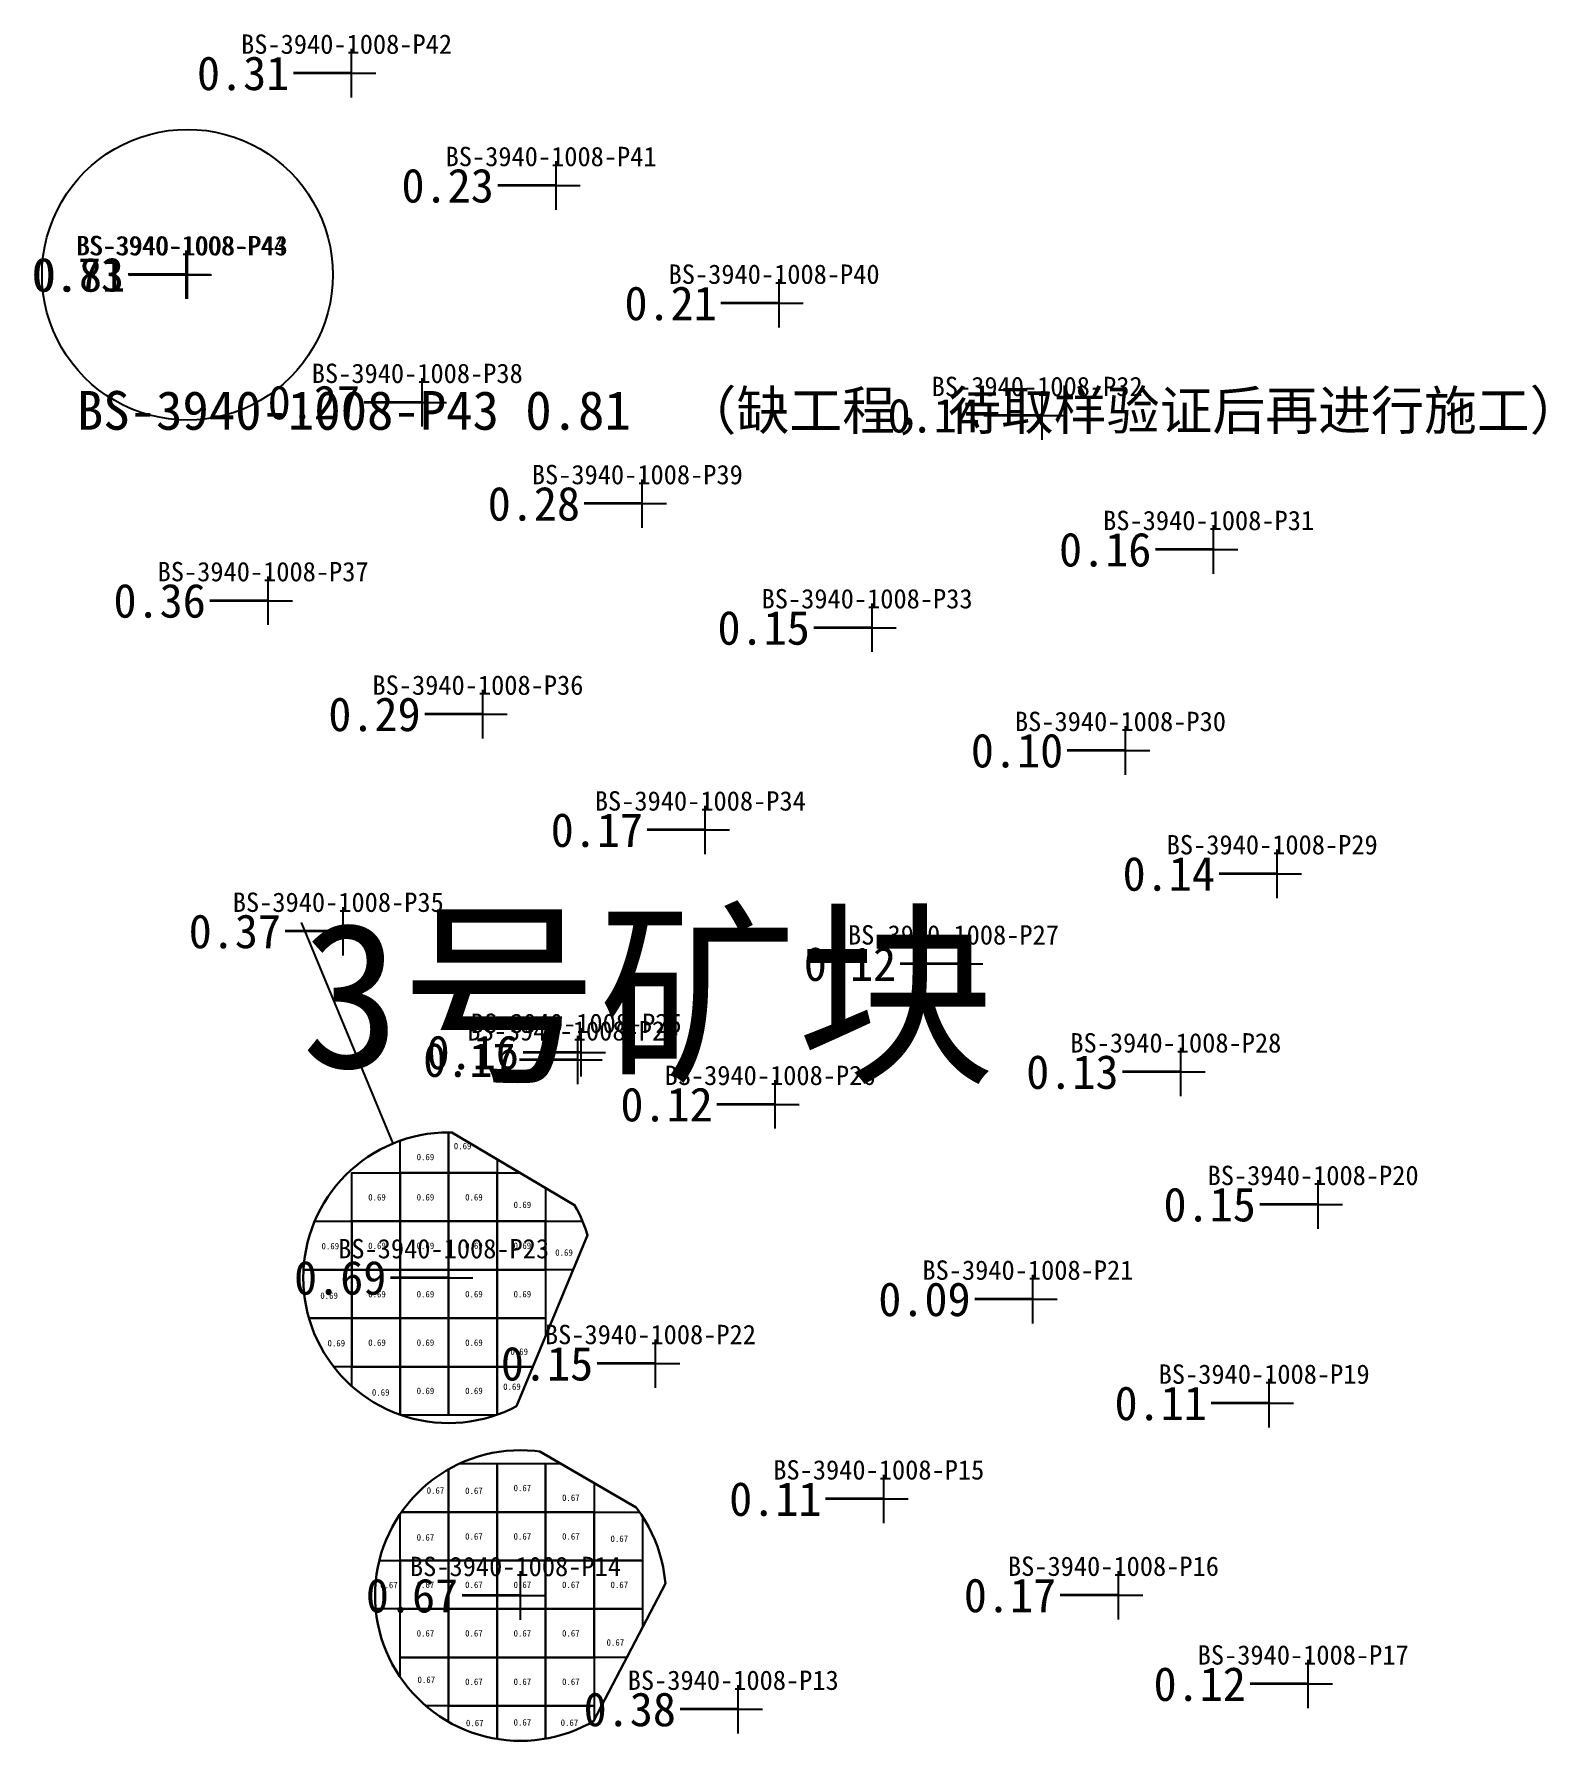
# Model space of a CAD drawing. Header units: metres. Extents: x 470001 to 470177, y 4349638 to 4349825.
# Drawn here: x 470085.68 to 470116.87, y 4349757.48 to 4349792.71 of the extents above; entities that cross this region are included whole.
import ezdxf

# ---------------------------------------------------------------- set-up
doc = ezdxf.new("R2010")
doc.units = ezdxf.units.M
for name, color, linetype in [('0.500-1.000', 4, 'Continuous'), ('点', 7, 'Continuous'), ('爆区方格网', 7, 'Continuous'), ('缺工程待取样', 7, 'Continuous'), ('钻孔', 7, 'Continuous')]:
    doc.layers.add(name, color=color, linetype=linetype)
doc.styles.add('CN_TTF', font='simsunb.ttf')

msp = doc.modelspace()

# ---------------------------------------------------------------- texts
at = {"color": 4, "style": 'CN_TTF'}
for s, p in [('0.69', (470094.337, 4349769.688)), ('0.69', (470093.57, 4349769.462)), ('0.69', (470092.57, 4349768.63)), ('0.69', (470093.57, 4349768.63)), ('0.69', (470094.57, 4349768.63)), ('0.69', (470095.57, 4349768.474)), ('0.69', (470091.607, 4349767.623)), ('0.69', (470092.57, 4349767.63)), ('0.69', (470093.57, 4349767.63)), ('0.69', (470094.57, 4349767.63)), ('0.69', (470095.57, 4349767.63)), ('0.69', (470096.429, 4349767.489)), ('0.69', (470091.582, 4349766.599)), ('0.69', (470092.57, 4349766.63)), ('0.69', (470093.57, 4349766.63)), ('0.69', (470094.57, 4349766.63)), ('0.69', (470095.57, 4349766.63)), ('0.69', (470091.731, 4349765.618)), ('0.69', (470092.57, 4349765.63)), ('0.69', (470093.57, 4349765.63)), ('0.69', (470094.57, 4349765.63)), ('0.69', (470095.505, 4349765.444)), ('0.69', (470095.355, 4349764.721)), ('0.69', (470092.647, 4349764.602)), ('0.69', (470093.57, 4349764.634)), ('0.69', (470094.57, 4349764.634)), ('0.67', (470093.777, 4349762.578)), ('0.67', (470094.57, 4349762.572)), ('0.67', (470095.57, 4349762.63)), ('0.67', (470096.57, 4349762.429)), ('0.67', (470093.57, 4349761.61)), ('0.67', (470094.57, 4349761.63)), ('0.67', (470095.57, 4349761.63)), ('0.67', (470096.57, 4349761.63)), ('0.67', (470097.57, 4349761.583)), ('0.67', (470092.816, 4349760.627)), ('0.67', (470093.57, 4349760.63)), ('0.67', (470094.57, 4349760.63)), ('0.67', (470095.57, 4349760.63)), ('0.67', (470096.57, 4349760.63)), ('0.67', (470097.57, 4349760.63)), ('0.67', (470093.57, 4349759.63)), ('0.67', (470094.57, 4349759.63)), ('0.67', (470095.57, 4349759.63)), ('0.67', (470096.57, 4349759.63)), ('0.67', (470097.489, 4349759.441)), ('0.67', (470093.588, 4349758.67)), ('0.67', (470094.57, 4349758.63)), ('0.67', (470095.57, 4349758.63)), ('0.67', (470096.57, 4349758.63)), ('0.67', (470094.587, 4349757.779)), ('0.67', (470095.57, 4349757.791)), ('0.67', (470096.541, 4349757.786))]:
    msp.add_text(s, height=0.1333, dxfattribs=at).set_placement(p)
at = {"insert": (470091.191, 4349774.371), "char_height": 3, "attachment_point": 1, "style": 'CN_TTF'}
msp.add_mtext('3号矿块', dxfattribs=at)
at = {"layer": '缺工程待取样', "color": 6, "style": 'CN_TTF'}
msp.add_text('BS-3940-1008-P43 0.81  （缺工程，待取样验证后再进行施工）', height=0.8, dxfattribs=at).set_placement((470086.56, 4349784.539))
at = {"layer": '钻孔', "color": 138, "true_color": 0x004c4c, "style": 'CN_TTF'}
for s, p in [('BS-3940-1008-P42', (470089.947, 4349792.299)), ('BS-3940-1008-P41', (470094.167, 4349789.98)), ('BS-3940-1008-P44', (470086.537, 4349788.142)), ('BS-3940-1008-P43', (470086.56, 4349788.139)), ('BS-3940-1008-P40', (470098.768, 4349787.551)), ('BS-3940-1008-P38', (470091.406, 4349785.504)), ('BS-3940-1008-P32', (470104.196, 4349785.233)), ('BS-3940-1008-P39', (470095.946, 4349783.414)), ('BS-3940-1008-P31', (470107.734, 4349782.467)), ('BS-3940-1008-P37', (470088.225, 4349781.411)), ('BS-3940-1008-P33', (470100.687, 4349780.852)), ('BS-3940-1008-P36', (470092.657, 4349779.068)), ('BS-3940-1008-P30', (470105.915, 4349778.319)), ('BS-3940-1008-P34', (470097.246, 4349776.678)), ('BS-3940-1008-P29', (470109.046, 4349775.774)), ('BS-3940-1008-P35', (470089.776, 4349774.587)), ('BS-3940-1008-P27', (470102.469, 4349773.913)), ('BS-3940-1008-P24', (470094.615, 4349771.932)), ('BS-3940-1008-P25', (470094.685, 4349772.088)), ('BS-3940-1008-P28', (470107.057, 4349771.684)), ('BS-3940-1008-P26', (470098.684, 4349771.013)), ('BS-3940-1008-P20', (470109.89, 4349768.948)), ('BS-3940-1008-P23', (470091.95, 4349767.436)), ('BS-3940-1008-P21', (470104.005, 4349766.993)), ('BS-3940-1008-P22', (470096.217, 4349765.664)), ('BS-3940-1008-P19', (470108.88, 4349764.846)), ('BS-3940-1008-P15', (470100.928, 4349762.87)), ('BS-3940-1008-P14', (470093.432, 4349760.876)), ('BS-3940-1008-P16', (470105.77, 4349760.881)), ('BS-3940-1008-P17', (470109.685, 4349759.05)), ('BS-3940-1008-P13', (470097.925, 4349758.528))]:
    msp.add_text(s, height=0.4, dxfattribs=at).set_placement(p)
at = {"layer": '钻孔', "color": 8, "style": 'CN_TTF'}
for s, p in [('0.31', (470089.037, 4349791.549)), ('0.23', (470093.257, 4349789.23)), ('0.21', (470097.858, 4349786.801)), ('0.27', (470090.496, 4349784.754)), ('0.14', (470103.286, 4349784.483)), ('0.28', (470095.036, 4349782.664)), ('0.16', (470106.824, 4349781.717)), ('0.36', (470087.315, 4349780.661)), ('0.15', (470099.777, 4349780.102)), ('0.29', (470091.747, 4349778.318)), ('0.10', (470105.005, 4349777.569)), ('0.17', (470096.336, 4349775.928)), ('0.14', (470108.136, 4349775.024)), ('0.37', (470088.866, 4349773.837)), ('0.12', (470101.559, 4349773.163)), ('0.17', (470093.705, 4349771.182)), ('0.16', (470093.775, 4349771.338)), ('0.13', (470106.147, 4349770.934)), ('0.12', (470097.774, 4349770.263)), ('0.15', (470108.98, 4349768.198)), ('0.09', (470103.095, 4349766.243)), ('0.15', (470095.307, 4349764.914)), ('0.11', (470107.97, 4349764.096)), ('0.11', (470100.018, 4349762.12)), ('0.17', (470104.86, 4349760.131)), ('0.12', (470108.775, 4349758.3)), ('0.38', (470097.015, 4349757.778))]:
    msp.add_text(s, height=0.7, dxfattribs=at).set_placement(p)
at = {"layer": '钻孔', "color": 4, "style": 'CN_TTF'}
for s, p in [('0.73', (470085.627, 4349787.392)), ('0.81', (470085.65, 4349787.389)), ('0.69', (470091.04, 4349766.686)), ('0.67', (470092.522, 4349760.126))]:
    msp.add_text(s, height=0.7, dxfattribs=at).set_placement(p)

# ---------------------------------------------------------------- linework, layer by layer
at = {"color": 7}
msp.add_line((470093.082, 4349769.808), (470091.191, 4349774.371), dxfattribs=at)
at = {"layer": '0.500-1.000', "color": 4, "lineweight": 30}
for points in [[(470097.055, 4349768.047), (470097.097, 4349767.917), (470095.63, 4349764.383), (470095.513, 4349764.324), (470095.378, 4349764.264), (470095.241, 4349764.211), (470095.101, 4349764.165), (470094.959, 4349764.126), (470094.815, 4349764.094), (470094.67, 4349764.068), (470094.524, 4349764.05), (470094.377, 4349764.04), (470094.23, 4349764.036), (470094.083, 4349764.04), (470093.936, 4349764.05), (470093.79, 4349764.068), (470093.645, 4349764.094), (470093.501, 4349764.126), (470093.359, 4349764.165), (470093.219, 4349764.211), (470093.082, 4349764.264), (470092.947, 4349764.324), (470092.816, 4349764.39), (470092.688, 4349764.463), (470092.563, 4349764.542), (470092.443, 4349764.626), (470092.327, 4349764.717), (470092.215, 4349764.813), (470092.109, 4349764.915), (470092.007, 4349765.021), (470091.911, 4349765.133), (470091.82, 4349765.249), (470091.736, 4349765.369), (470091.657, 4349765.494), (470091.584, 4349765.622), (470091.518, 4349765.753), (470091.458, 4349765.888), (470091.405, 4349766.025), (470091.359, 4349766.165), (470091.32, 4349766.307), (470091.288, 4349766.451), (470091.262, 4349766.596), (470091.244, 4349766.742), (470091.234, 4349766.889), (470091.23, 4349767.036), (470091.234, 4349767.183), (470091.244, 4349767.33), (470091.262, 4349767.476), (470091.288, 4349767.621), (470091.32, 4349767.765), (470091.359, 4349767.907), (470091.405, 4349768.047), (470091.458, 4349768.184), (470091.518, 4349768.319), (470091.584, 4349768.45), (470091.657, 4349768.578), (470091.736, 4349768.703), (470091.82, 4349768.823), (470091.911, 4349768.939), (470092.007, 4349769.051), (470092.109, 4349769.157), (470092.215, 4349769.259), (470092.327, 4349769.355), (470092.443, 4349769.446), (470092.563, 4349769.53), (470092.688, 4349769.609), (470092.816, 4349769.682), (470092.947, 4349769.748), (470093.082, 4349769.808), (470093.219, 4349769.861), (470093.359, 4349769.907), (470093.501, 4349769.946), (470093.645, 4349769.978), (470093.79, 4349770.004), (470093.936, 4349770.022), (470094.083, 4349770.032), (470094.23, 4349770.036), (470094.297, 4349770.034), (470096.829, 4349768.534), (470096.876, 4349768.45), (470096.942, 4349768.319), (470097.002, 4349768.184), (470097.055, 4349768.047)], [(470098.358, 4349761.89), (470098.424, 4349761.759), (470098.484, 4349761.624), (470098.537, 4349761.487), (470098.583, 4349761.347), (470098.622, 4349761.205), (470098.654, 4349761.061), (470098.68, 4349760.916), (470098.698, 4349760.77), (470098.701, 4349760.723), (470097.216, 4349757.881), (470097.126, 4349757.83), (470096.995, 4349757.764), (470096.86, 4349757.704), (470096.723, 4349757.651), (470096.583, 4349757.605), (470096.441, 4349757.566), (470096.297, 4349757.534), (470096.152, 4349757.508), (470096.006, 4349757.49), (470095.859, 4349757.48), (470095.712, 4349757.476), (470095.565, 4349757.48), (470095.418, 4349757.49), (470095.272, 4349757.508), (470095.127, 4349757.534), (470094.983, 4349757.566), (470094.841, 4349757.605), (470094.701, 4349757.651), (470094.564, 4349757.704), (470094.429, 4349757.764), (470094.298, 4349757.83), (470094.17, 4349757.903), (470094.045, 4349757.982), (470093.925, 4349758.066), (470093.809, 4349758.157), (470093.697, 4349758.253), (470093.591, 4349758.355), (470093.489, 4349758.461), (470093.393, 4349758.573), (470093.302, 4349758.689), (470093.218, 4349758.809), (470093.139, 4349758.934), (470093.066, 4349759.062), (470093, 4349759.193), (470092.94, 4349759.328), (470092.887, 4349759.465), (470092.841, 4349759.605), (470092.802, 4349759.747), (470092.77, 4349759.891), (470092.744, 4349760.036), (470092.726, 4349760.182), (470092.716, 4349760.329), (470092.712, 4349760.476), (470092.716, 4349760.623), (470092.726, 4349760.77), (470092.744, 4349760.916), (470092.77, 4349761.061), (470092.802, 4349761.205), (470092.841, 4349761.347), (470092.887, 4349761.487), (470092.94, 4349761.624), (470093, 4349761.759), (470093.066, 4349761.89), (470093.139, 4349762.018), (470093.218, 4349762.143), (470093.302, 4349762.263), (470093.393, 4349762.379), (470093.489, 4349762.491), (470093.591, 4349762.597), (470093.697, 4349762.699), (470093.809, 4349762.795), (470093.925, 4349762.886), (470094.045, 4349762.97), (470094.17, 4349763.049), (470094.298, 4349763.122), (470094.429, 4349763.188), (470094.564, 4349763.248), (470094.701, 4349763.301), (470094.841, 4349763.347), (470094.983, 4349763.386), (470095.127, 4349763.418), (470095.272, 4349763.444), (470095.418, 4349763.462), (470095.565, 4349763.472), (470095.712, 4349763.476), (470095.859, 4349763.472), (470096.006, 4349763.462), (470096.109, 4349763.449), (470098.1, 4349762.291), (470098.122, 4349762.263), (470098.206, 4349762.143), (470098.285, 4349762.018), (470098.358, 4349761.89)]]:
    msp.add_lwpolyline(points, close=True, dxfattribs=at)
at = {"layer": '点', "color": 138, "true_color": 0x004c4c}
for p, q in [((470092.227, 4349791.399), (470092.227, 4349792.399)), ((470091.727, 4349791.899), (470092.727, 4349791.899)), ((470096.447, 4349789.08), (470096.447, 4349790.08)), ((470095.947, 4349789.58), (470096.947, 4349789.58)), ((470088.817, 4349787.242), (470088.817, 4349788.242)), ((470088.84, 4349787.239), (470088.84, 4349788.239)), ((470088.317, 4349787.742), (470089.317, 4349787.742)), ((470088.34, 4349787.739), (470089.34, 4349787.739)), ((470101.048, 4349786.651), (470101.048, 4349787.651)), ((470100.548, 4349787.151), (470101.548, 4349787.151)), ((470093.686, 4349784.604), (470093.686, 4349785.604)), ((470106.476, 4349784.333), (470106.476, 4349785.333)), ((470093.186, 4349785.104), (470094.186, 4349785.104)), ((470105.976, 4349784.833), (470106.976, 4349784.833)), ((470098.226, 4349782.514), (470098.226, 4349783.514)), ((470097.726, 4349783.014), (470098.726, 4349783.014)), ((470110.014, 4349781.567), (470110.014, 4349782.567)), ((470109.514, 4349782.067), (470110.514, 4349782.067)), ((470090.505, 4349780.511), (470090.505, 4349781.511)), ((470090.005, 4349781.011), (470091.005, 4349781.011)), ((470102.967, 4349779.952), (470102.967, 4349780.952)), ((470102.467, 4349780.452), (470103.467, 4349780.452)), ((470094.937, 4349778.168), (470094.937, 4349779.168)), ((470094.437, 4349778.668), (470095.437, 4349778.668)), ((470108.195, 4349777.419), (470108.195, 4349778.419)), ((470107.695, 4349777.919), (470108.695, 4349777.919)), ((470099.526, 4349775.778), (470099.526, 4349776.778)), ((470099.026, 4349776.278), (470100.026, 4349776.278)), ((470111.326, 4349774.874), (470111.326, 4349775.874)), ((470110.826, 4349775.374), (470111.826, 4349775.374)), ((470092.056, 4349773.687), (470092.056, 4349774.687)), ((470091.556, 4349774.187), (470092.556, 4349774.187)), ((470104.749, 4349773.013), (470104.749, 4349774.013)), ((470104.249, 4349773.513), (470105.249, 4349773.513)), ((470096.965, 4349771.188), (470096.965, 4349772.188)), ((470096.895, 4349771.032), (470096.895, 4349772.032)), ((470096.395, 4349771.532), (470097.395, 4349771.532)), ((470096.465, 4349771.688), (470097.465, 4349771.688)), ((470109.337, 4349770.784), (470109.337, 4349771.784)), ((470108.837, 4349771.284), (470109.837, 4349771.284)), ((470100.964, 4349770.113), (470100.964, 4349771.113)), ((470100.464, 4349770.613), (470101.464, 4349770.613)), ((470112.17, 4349768.048), (470112.17, 4349769.048)), ((470111.67, 4349768.548), (470112.67, 4349768.548)), ((470094.23, 4349766.536), (470094.23, 4349767.536)), ((470093.73, 4349767.036), (470094.73, 4349767.036)), ((470106.285, 4349766.093), (470106.285, 4349767.093)), ((470105.785, 4349766.593), (470106.785, 4349766.593)), ((470098.497, 4349764.764), (470098.497, 4349765.764)), ((470097.997, 4349765.264), (470098.997, 4349765.264)), ((470111.16, 4349763.946), (470111.16, 4349764.946)), ((470110.66, 4349764.446), (470111.66, 4349764.446)), ((470103.208, 4349761.97), (470103.208, 4349762.97)), ((470102.708, 4349762.47), (470103.708, 4349762.47)), ((470095.712, 4349759.976), (470095.712, 4349760.976)), ((470108.05, 4349759.981), (470108.05, 4349760.981)), ((470095.212, 4349760.476), (470096.212, 4349760.476)), ((470107.55, 4349760.481), (470108.55, 4349760.481)), ((470111.965, 4349758.15), (470111.965, 4349759.15)), ((470100.205, 4349757.628), (470100.205, 4349758.628)), ((470111.465, 4349758.65), (470112.465, 4349758.65)), ((470099.705, 4349758.128), (470100.705, 4349758.128))]:
    msp.add_line(p, q, dxfattribs=at)
at = {"layer": '爆区方格网', "color": 4}
for points in [[(470094.23, 4349769.2), (470093.23, 4349769.2), (470093.23, 4349769.864), (470093.359, 4349769.907), (470093.501, 4349769.946), (470093.645, 4349769.978), (470093.79, 4349770.004), (470093.936, 4349770.022), (470094.083, 4349770.032), (470094.23, 4349770.036), (470094.23, 4349769.2)], [(470095.23, 4349769.2), (470094.23, 4349769.2), (470094.23, 4349770.036), (470094.297, 4349770.034), (470095.23, 4349769.481), (470095.23, 4349769.2)], [(470092.23, 4349768.2), (470092.23, 4349769.2), (470093.23, 4349769.2), (470093.23, 4349768.2), (470092.23, 4349768.2)], [(470093.23, 4349768.2), (470093.23, 4349769.2), (470094.23, 4349769.2), (470094.23, 4349768.2), (470093.23, 4349768.2)], [(470094.23, 4349768.2), (470094.23, 4349769.2), (470095.23, 4349769.2), (470095.23, 4349768.2), (470094.23, 4349768.2)], [(470096.23, 4349768.2), (470095.23, 4349768.2), (470095.23, 4349769.2), (470095.704, 4349769.2), (470096.23, 4349768.888), (470096.23, 4349768.2)], [(470092.23, 4349768.2), (470092.23, 4349767.2), (470091.235, 4349767.2), (470091.244, 4349767.33), (470091.262, 4349767.476), (470091.288, 4349767.621), (470091.32, 4349767.765), (470091.359, 4349767.907), (470091.405, 4349768.047), (470091.458, 4349768.184), (470091.465, 4349768.2), (470092.23, 4349768.2)], [(470092.23, 4349767.2), (470092.23, 4349768.2), (470093.23, 4349768.2), (470093.23, 4349767.2), (470092.23, 4349767.2)], [(470093.23, 4349767.2), (470093.23, 4349768.2), (470094.23, 4349768.2), (470094.23, 4349767.2), (470093.23, 4349767.2)], [(470094.23, 4349767.2), (470094.23, 4349768.2), (470095.23, 4349768.2), (470095.23, 4349767.2), (470094.23, 4349767.2)], [(470095.23, 4349767.2), (470095.23, 4349768.2), (470096.23, 4349768.2), (470096.23, 4349767.2), (470095.23, 4349767.2)], [(470096.23, 4349767.2), (470096.23, 4349768.2), (470096.995, 4349768.2), (470097.002, 4349768.184), (470097.055, 4349768.047), (470097.097, 4349767.917), (470096.8, 4349767.2), (470096.23, 4349767.2)], [(470092.23, 4349767.2), (470092.23, 4349766.2), (470091.35, 4349766.2), (470091.32, 4349766.307), (470091.288, 4349766.451), (470091.262, 4349766.596), (470091.244, 4349766.742), (470091.234, 4349766.889), (470091.23, 4349767.036), (470091.234, 4349767.183), (470091.235, 4349767.2), (470092.23, 4349767.2)], [(470092.23, 4349766.2), (470092.23, 4349767.2), (470093.23, 4349767.2), (470093.23, 4349766.2), (470092.23, 4349766.2)], [(470093.23, 4349766.2), (470093.23, 4349767.2), (470094.23, 4349767.2), (470094.23, 4349766.2), (470093.23, 4349766.2)], [(470094.23, 4349766.2), (470094.23, 4349767.2), (470095.23, 4349767.2), (470095.23, 4349766.2), (470094.23, 4349766.2)], [(470095.23, 4349766.2), (470095.23, 4349767.2), (470096.23, 4349767.2), (470096.23, 4349766.2), (470095.23, 4349766.2)], [(470092.23, 4349766.2), (470092.23, 4349765.2), (470091.859, 4349765.2), (470091.82, 4349765.249), (470091.736, 4349765.369), (470091.657, 4349765.494), (470091.584, 4349765.622), (470091.518, 4349765.753), (470091.458, 4349765.888), (470091.405, 4349766.025), (470091.359, 4349766.165), (470091.35, 4349766.2), (470092.23, 4349766.2)], [(470092.23, 4349765.2), (470092.23, 4349766.2), (470093.23, 4349766.2), (470093.23, 4349765.2), (470092.23, 4349765.2)], [(470093.23, 4349765.2), (470093.23, 4349766.2), (470094.23, 4349766.2), (470094.23, 4349765.2), (470093.23, 4349765.2)], [(470094.23, 4349765.2), (470094.23, 4349766.2), (470095.23, 4349766.2), (470095.23, 4349765.2), (470094.23, 4349765.2)], [(470095.23, 4349765.2), (470095.23, 4349766.2), (470096.23, 4349766.2), (470096.23, 4349765.829), (470095.969, 4349765.2), (470095.23, 4349765.2)], [(470092.23, 4349765.2), (470093.23, 4349765.2), (470093.23, 4349764.208), (470093.219, 4349764.211), (470093.082, 4349764.264), (470092.947, 4349764.324), (470092.816, 4349764.39), (470092.688, 4349764.463), (470092.563, 4349764.542), (470092.443, 4349764.626), (470092.327, 4349764.717), (470092.23, 4349764.8), (470092.23, 4349765.2)], [(470093.23, 4349765.2), (470094.23, 4349765.2), (470094.23, 4349764.2), (470093.254, 4349764.2), (470093.23, 4349764.208), (470093.23, 4349765.2)], [(470094.23, 4349764.2), (470094.23, 4349765.2), (470095.23, 4349765.2), (470095.23, 4349764.208), (470095.206, 4349764.2), (470094.23, 4349764.2)], [(470095.23, 4349765.2), (470095.969, 4349765.2), (470095.63, 4349764.383), (470095.513, 4349764.324), (470095.378, 4349764.264), (470095.241, 4349764.211), (470095.23, 4349764.208), (470095.23, 4349765.2)], [(470094.23, 4349762.2), (470093.258, 4349762.2), (470093.302, 4349762.263), (470093.393, 4349762.379), (470093.489, 4349762.491), (470093.591, 4349762.597), (470093.697, 4349762.699), (470093.809, 4349762.795), (470093.925, 4349762.886), (470094.045, 4349762.97), (470094.17, 4349763.049), (470094.23, 4349763.083), (470094.23, 4349762.2)], [(470095.23, 4349763.2), (470095.23, 4349762.2), (470094.23, 4349762.2), (470094.23, 4349763.083), (470094.298, 4349763.122), (470094.429, 4349763.188), (470094.456, 4349763.2), (470095.23, 4349763.2)], [(470095.23, 4349762.2), (470095.23, 4349763.2), (470096.23, 4349763.2), (470096.23, 4349762.2), (470095.23, 4349762.2)], [(470097.23, 4349762.2), (470096.23, 4349762.2), (470096.23, 4349763.2), (470096.537, 4349763.2), (470097.23, 4349762.797), (470097.23, 4349762.2)], [(470094.23, 4349762.2), (470094.23, 4349761.2), (470093.23, 4349761.2), (470093.23, 4349762.16), (470093.258, 4349762.2), (470094.23, 4349762.2)], [(470094.23, 4349761.2), (470094.23, 4349762.2), (470095.23, 4349762.2), (470095.23, 4349761.2), (470094.23, 4349761.2)], [(470095.23, 4349761.2), (470095.23, 4349762.2), (470096.23, 4349762.2), (470096.23, 4349761.2), (470095.23, 4349761.2)], [(470096.23, 4349761.2), (470096.23, 4349762.2), (470097.23, 4349762.2), (470097.23, 4349761.2), (470096.23, 4349761.2)], [(470098.23, 4349761.2), (470097.23, 4349761.2), (470097.23, 4349762.2), (470098.166, 4349762.2), (470098.206, 4349762.143), (470098.23, 4349762.105), (470098.23, 4349761.2)], [(470093.23, 4349761.2), (470093.23, 4349760.2), (470092.725, 4349760.2), (470092.716, 4349760.329), (470092.712, 4349760.476), (470092.716, 4349760.623), (470092.726, 4349760.77), (470092.744, 4349760.916), (470092.77, 4349761.061), (470092.801, 4349761.2), (470093.23, 4349761.2)], [(470093.23, 4349760.2), (470093.23, 4349761.2), (470094.23, 4349761.2), (470094.23, 4349760.2), (470093.23, 4349760.2)], [(470094.23, 4349760.2), (470094.23, 4349761.2), (470095.23, 4349761.2), (470095.23, 4349760.2), (470094.23, 4349760.2)], [(470095.23, 4349760.2), (470095.23, 4349761.2), (470096.23, 4349761.2), (470096.23, 4349760.2), (470095.23, 4349760.2)], [(470096.23, 4349760.2), (470096.23, 4349761.2), (470097.23, 4349761.2), (470097.23, 4349760.2), (470096.23, 4349760.2)], [(470097.23, 4349760.2), (470097.23, 4349761.2), (470098.23, 4349761.2), (470098.23, 4349760.2), (470097.23, 4349760.2)], [(470093.23, 4349759.2), (470093.23, 4349760.2), (470094.23, 4349760.2), (470094.23, 4349759.2), (470093.23, 4349759.2)], [(470094.23, 4349759.2), (470094.23, 4349760.2), (470095.23, 4349760.2), (470095.23, 4349759.2), (470094.23, 4349759.2)], [(470095.23, 4349759.2), (470095.23, 4349760.2), (470096.23, 4349760.2), (470096.23, 4349759.2), (470095.23, 4349759.2)], [(470096.23, 4349759.2), (470096.23, 4349760.2), (470097.23, 4349760.2), (470097.23, 4349759.2), (470096.23, 4349759.2)], [(470097.23, 4349759.2), (470097.23, 4349760.2), (470098.23, 4349760.2), (470098.23, 4349759.822), (470097.905, 4349759.2), (470097.23, 4349759.2)], [(470093.23, 4349759.2), (470094.23, 4349759.2), (470094.23, 4349758.2), (470093.759, 4349758.2), (470093.697, 4349758.253), (470093.591, 4349758.355), (470093.489, 4349758.461), (470093.393, 4349758.573), (470093.302, 4349758.689), (470093.23, 4349758.792), (470093.23, 4349759.2)], [(470094.23, 4349758.2), (470094.23, 4349759.2), (470095.23, 4349759.2), (470095.23, 4349758.2), (470094.23, 4349758.2)], [(470095.23, 4349758.2), (470095.23, 4349759.2), (470096.23, 4349759.2), (470096.23, 4349758.2), (470095.23, 4349758.2)], [(470096.23, 4349758.2), (470096.23, 4349759.2), (470097.23, 4349759.2), (470097.23, 4349758.2), (470096.23, 4349758.2)], [(470094.23, 4349758.2), (470095.23, 4349758.2), (470095.23, 4349757.516), (470095.127, 4349757.534), (470094.983, 4349757.566), (470094.841, 4349757.605), (470094.701, 4349757.651), (470094.564, 4349757.704), (470094.429, 4349757.764), (470094.298, 4349757.83), (470094.23, 4349757.869), (470094.23, 4349758.2)], [(470095.23, 4349758.2), (470096.23, 4349758.2), (470096.23, 4349757.522), (470096.152, 4349757.508), (470096.006, 4349757.49), (470095.859, 4349757.48), (470095.712, 4349757.476), (470095.565, 4349757.48), (470095.418, 4349757.49), (470095.272, 4349757.508), (470095.23, 4349757.516), (470095.23, 4349758.2)], [(470096.23, 4349758.2), (470097.23, 4349758.2), (470097.23, 4349757.908), (470097.216, 4349757.881), (470097.126, 4349757.83), (470096.995, 4349757.764), (470096.86, 4349757.704), (470096.723, 4349757.651), (470096.583, 4349757.605), (470096.441, 4349757.566), (470096.297, 4349757.534), (470096.23, 4349757.522), (470096.23, 4349758.2)]]:
    msp.add_lwpolyline(points, close=True, dxfattribs=at)
at = {"layer": '缺工程待取样', "color": 6}
msp.add_lwpolyline([(470091.84, 4349787.739), (470091.834, 4349787.543), (470091.814, 4349787.347), (470091.782, 4349787.154), (470091.738, 4349786.963), (470091.681, 4349786.775), (470091.612, 4349786.591), (470091.531, 4349786.412), (470091.438, 4349786.239), (470091.334, 4349786.072), (470091.22, 4349785.913), (470091.096, 4349785.761), (470090.961, 4349785.618), (470090.818, 4349785.483), (470090.666, 4349785.359), (470090.507, 4349785.245), (470090.34, 4349785.141), (470090.167, 4349785.048), (470089.988, 4349784.967), (470089.804, 4349784.898), (470089.616, 4349784.841), (470089.425, 4349784.797), (470089.232, 4349784.765), (470089.036, 4349784.745), (470088.84, 4349784.739), (470088.644, 4349784.745), (470088.448, 4349784.765), (470088.255, 4349784.797), (470088.064, 4349784.841), (470087.876, 4349784.898), (470087.692, 4349784.967), (470087.513, 4349785.048), (470087.34, 4349785.141), (470087.173, 4349785.245), (470087.014, 4349785.359), (470086.862, 4349785.483), (470086.719, 4349785.618), (470086.584, 4349785.761), (470086.46, 4349785.913), (470086.346, 4349786.072), (470086.242, 4349786.239), (470086.149, 4349786.412), (470086.068, 4349786.591), (470085.999, 4349786.775), (470085.942, 4349786.963), (470085.898, 4349787.154), (470085.866, 4349787.347), (470085.846, 4349787.543), (470085.84, 4349787.739), (470085.846, 4349787.935), (470085.866, 4349788.131), (470085.898, 4349788.324), (470085.942, 4349788.515), (470085.999, 4349788.703), (470086.068, 4349788.887), (470086.149, 4349789.066), (470086.242, 4349789.239), (470086.346, 4349789.406), (470086.46, 4349789.565), (470086.584, 4349789.717), (470086.719, 4349789.86), (470086.862, 4349789.995), (470087.014, 4349790.119), (470087.173, 4349790.233), (470087.34, 4349790.337), (470087.513, 4349790.43), (470087.692, 4349790.511), (470087.876, 4349790.58), (470088.064, 4349790.637), (470088.255, 4349790.681), (470088.448, 4349790.713), (470088.644, 4349790.733), (470088.84, 4349790.739), (470089.036, 4349790.733), (470089.232, 4349790.713), (470089.425, 4349790.681), (470089.616, 4349790.637), (470089.804, 4349790.58), (470089.988, 4349790.511), (470090.167, 4349790.43), (470090.34, 4349790.337), (470090.507, 4349790.233), (470090.666, 4349790.119), (470090.818, 4349789.995), (470090.961, 4349789.86), (470091.096, 4349789.717), (470091.22, 4349789.565), (470091.334, 4349789.406), (470091.438, 4349789.239), (470091.531, 4349789.066), (470091.612, 4349788.887), (470091.681, 4349788.703), (470091.738, 4349788.515), (470091.782, 4349788.324), (470091.814, 4349788.131), (470091.834, 4349787.935), (470091.84, 4349787.739)], close=True, dxfattribs=at)
at = {"layer": '钻孔', "color": 8, "lineweight": 35}
for p, q in [((470092.227, 4349791.899), (470091.027, 4349791.899)), ((470096.447, 4349789.58), (470095.247, 4349789.58)), ((470101.048, 4349787.151), (470099.848, 4349787.151)), ((470093.686, 4349785.104), (470092.486, 4349785.104)), ((470106.476, 4349784.833), (470105.276, 4349784.833)), ((470098.226, 4349783.014), (470097.026, 4349783.014)), ((470110.014, 4349782.067), (470108.814, 4349782.067)), ((470090.505, 4349781.011), (470089.305, 4349781.011)), ((470102.967, 4349780.452), (470101.767, 4349780.452)), ((470094.937, 4349778.668), (470093.737, 4349778.668)), ((470108.195, 4349777.919), (470106.995, 4349777.919)), ((470099.526, 4349776.278), (470098.326, 4349776.278)), ((470111.326, 4349775.374), (470110.126, 4349775.374)), ((470092.056, 4349774.187), (470090.856, 4349774.187)), ((470104.749, 4349773.513), (470103.549, 4349773.513)), ((470096.895, 4349771.532), (470095.695, 4349771.532)), ((470096.965, 4349771.688), (470095.765, 4349771.688)), ((470109.337, 4349771.284), (470108.137, 4349771.284)), ((470100.964, 4349770.613), (470099.764, 4349770.613)), ((470112.17, 4349768.548), (470110.97, 4349768.548)), ((470106.285, 4349766.593), (470105.085, 4349766.593)), ((470098.497, 4349765.264), (470097.297, 4349765.264)), ((470111.16, 4349764.446), (470109.96, 4349764.446)), ((470103.208, 4349762.47), (470102.008, 4349762.47)), ((470108.05, 4349760.481), (470106.85, 4349760.481)), ((470111.965, 4349758.65), (470110.765, 4349758.65)), ((470100.205, 4349758.128), (470099.005, 4349758.128))]:
    msp.add_line(p, q, dxfattribs=at)
at = {"layer": '钻孔', "color": 4, "lineweight": 35}
for p, q in [((470088.817, 4349787.742), (470087.617, 4349787.742)), ((470088.84, 4349787.739), (470087.64, 4349787.739)), ((470094.23, 4349767.036), (470093.03, 4349767.036)), ((470095.712, 4349760.476), (470094.512, 4349760.476))]:
    msp.add_line(p, q, dxfattribs=at)

msp.set_redraw_order([(e.dxf.handle, doc.entitydb.next_handle()) for e in msp.query("TEXT MTEXT ATTDEF DIMENSION ARC_DIMENSION")])  # texts and dimensions are drawn at this point

doc.saveas('drawing.dxf')
